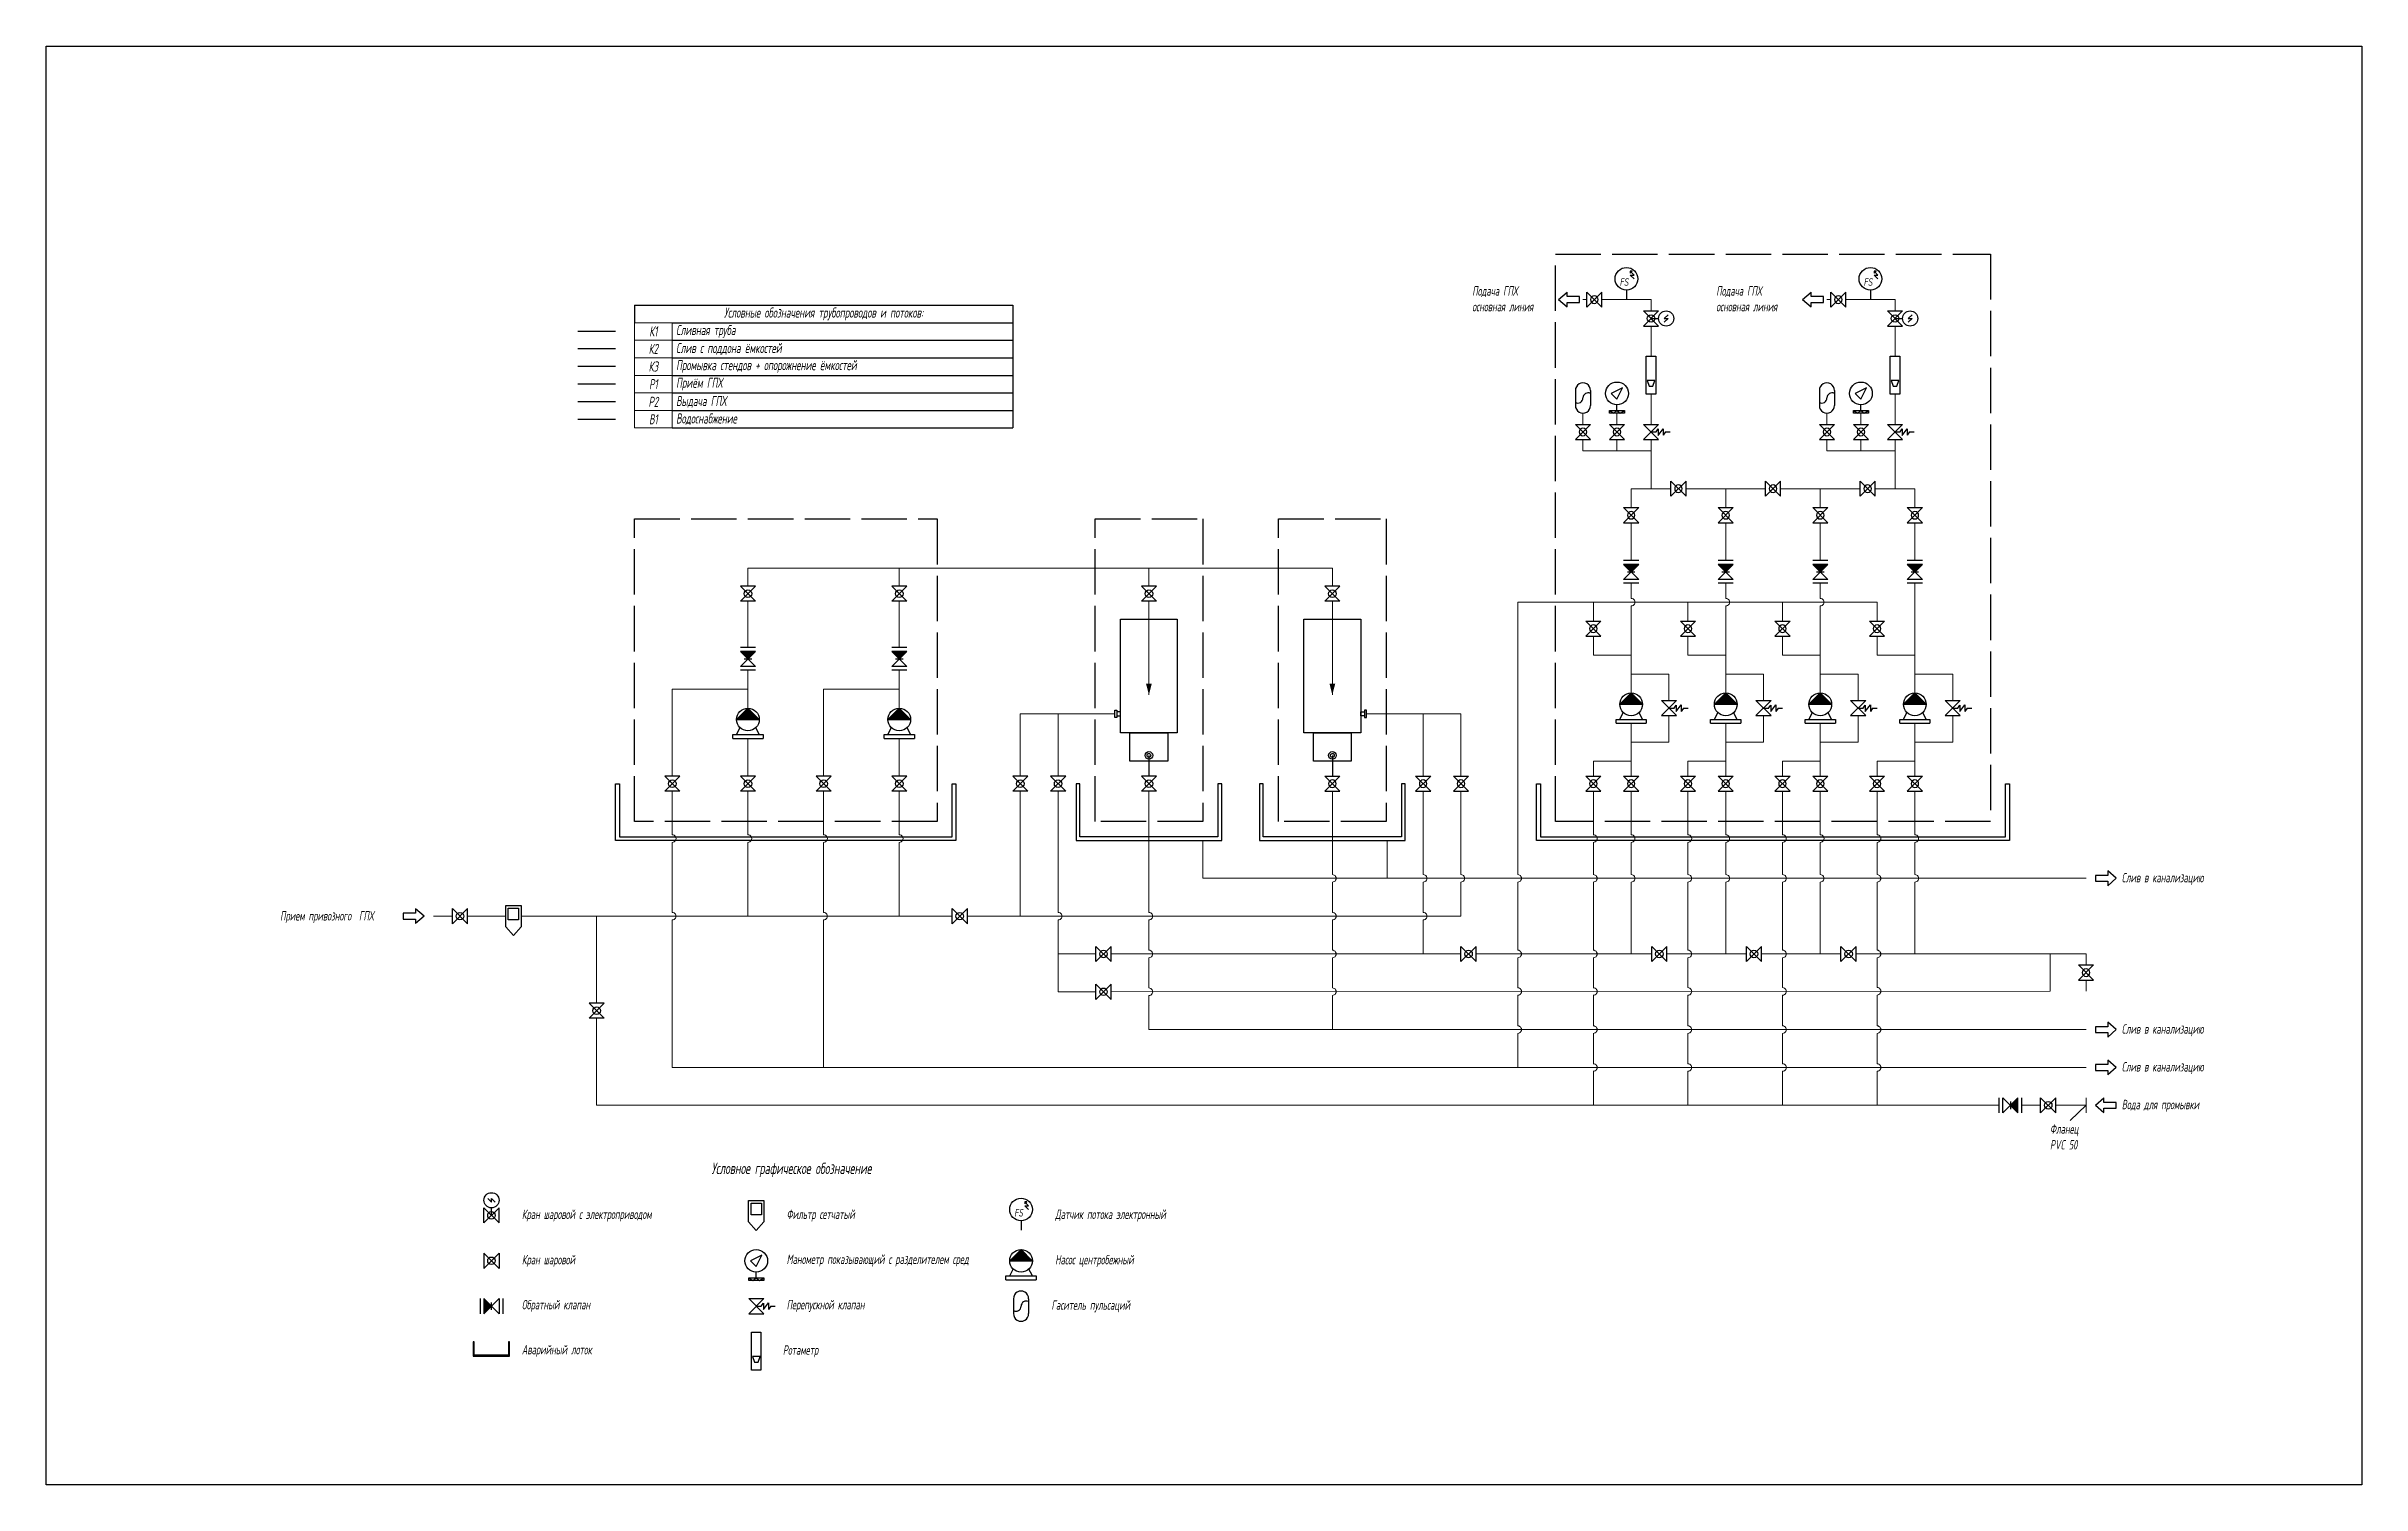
# Model space of a CAD drawing. Header units: inches. Extents: x -98789 to 102479, y -41186 to 39392.
# Drawn here: x -11985 to 49228, y -41186 to -3160 of the extents above; entities that cross this region are included whole.
import ezdxf

# ---------------------------------------------------------------- set-up
doc = ezdxf.new("R2010")
doc.units = ezdxf.units.IN
doc.header["$MEASUREMENT"] = 0
doc.linetypes.add('ACAD_ISO02W100', pattern=[15, 12, -3])
doc.layers.add('1', color=7, linetype='Continuous')
doc.layers.add('система', color=1, linetype='Continuous')
for name, color, linetype, lineweight, true_color in [('В1+', 7, 'Continuous', 0, 0x0080ff), ('К1+', 7, 'Continuous', 0, 0xc85014), ('К2+', 7, 'Continuous', 0, 0xf0503c), ('К3+', 7, 'Continuous', 0, 0x823c3c), ('Р1+', 7, 'Continuous', 0, 0xff0080), ('Р2+', 7, 'Continuous', 0, 0xff80ff)]:
    doc.layers.add(name, color=color, linetype=linetype, lineweight=lineweight, true_color=true_color)
doc.layers.add('Надписи', color=7, linetype='Continuous', true_color=0x93278f)
doc.styles.add('Eskd знаки', font='eskd.shx', dxfattribs={"width": 0.8, "oblique": 10})

msp = doc.modelspace()

# ---------------------------------------------------------------- texts
at = {"layer": '1', "char_height": 250, "attachment_point": 1, "style": 'Eskd знаки'}
for s, width, heights, insert in [(' {\\H1.2x;Условное графическое обозначение}', 7988.49, [333], (5498, -32673)), ('Кран шаровой с электроприводом', 5424.02, [0], (588, -33912)), ('Фильтр сетчатый', 5424.02, [0], (7588, -33912)), ('Датчик потока электронный', 5424.02, [0], (14688, -33912)), ('Кран шаровой', 5424.02, [0], (588, -35112)), ('Манометр показывающий с разделителем сред', 5424.02, [0], (7588, -35101)), ('Насос центробежный', 5424.02, [0], (14688, -35112)), ('Обратный клапан', 5424.02, [0], (588, -36301)), ('Перепускной клапан', 5424.02, [0], (7588, -36301)), ('Гаситель пульсаций', 5424.02, [0], (14588, -36312)), ('Аварийный лоток', 5424.02, [0], (588, -37491)), ('Ротаметр', 5424.02, [0], (7488, -37501))]:
    msp.add_mtext_dynamic_manual_height_columns(s, width=width, gutter_width=11.2, heights=heights, dxfattribs=dict(at, insert=insert))
at = {"layer": 'Надписи', "ltscale": 15, "char_height": 250, "attachment_point": 1, "style": 'Eskd знаки'}
for s, width, heights, insert in [('Подача ГПХ\\Pосновная линия', 2794.12, [1017], (25714, -9501)), ('Подача ГПХ\\Pосновная линия', 2794.12, [1017], (32164, -9501)), ('Слив в канализацию', 4252.81, [535], (42885, -25013)), ('\\pi52.66273;Прием привозного  ГПХ', 3249.41, [744], (-5856, -26022)), ('Слив в канализацию', 3722.83, [535], (42885, -29013)), ('Слив в канализацию', 3783.57, [535], (42885, -30013)), ('Вода для промывки', 2897.84, [2.5], (42885, -31011)), ('Фланец PVC 50', 1039.53, [0], (40988, -31658))]:
    msp.add_mtext_dynamic_manual_height_columns(s, width=width, gutter_width=615, heights=heights, dxfattribs=dict(at, insert=insert))

# ---------------------------------------------------------------- blocks, each defined once
blk = doc.blocks.new('Насос')
h = blk.add_hatch(color=256)
h.dxf.hatch_style = 1
h.paths.add_polyline_path([(299, 0), (0, 300), (-299, 0)])
for p, q in [((-300, 0), (300, 0)), ((-400, -500), (-400, -400)), ((-400, -400), (400, -400)), ((-400, -500), (400, -500)), ((-300, -400), (-208, -216)), ((300, -400), (208, -216)), ((400, -400), (400, -500))]:
    blk.add_line(p, q)
at = {"ltscale": 10}
for q in [(-299, 0), (299, 0)]:
    blk.add_line((0, 300), q, dxfattribs=at)
blk.add_circle((0, 0), 300)
blk = doc.blocks.new('Ёмкость №2')
for points in [[(-750, 1500), (750, 1500), (750, -1500), (-750, -1500)], [(750, -950), (850, -950), (850, -1050), (750, -1050)], [(900, -900), (850, -900), (850, -1100), (900, -1100)], [(-500, -1500), (500, -1500), (500, -2250), (-500, -2250)]]:
    blk.add_lwpolyline(points, close=True)
for radius in [100, 50]:
    blk.add_circle((0, -2100), radius)
blk = doc.blocks.new('*T6')
at = {"color": 0, "linetype": 'ByBlock', "lineweight": -2, "transparency": 16777216}
for p, q in [((0, 0), (10000, 0)), ((0, 0), (0, -467)), ((10000, 0), (10000, -3244)), ((1000, -467), (10000, -467)), ((1000, -922), (10000, -922)), ((1000, -1389), (10000, -1389)), ((1000, -1856), (10000, -1856)), ((1000, -2322), (10000, -2322)), ((1000, -2789), (10000, -2789)), ((1000, -3244), (10000, -3244))]:
    blk.add_line(p, q, dxfattribs=at)
at = {"color": 7, "linetype": 'ByBlock', "lineweight": 15, "transparency": 16777216}
for p, q in [((0, -467), (1000, -467)), ((0, -467), (0, -3244)), ((1000, -467), (1000, -3244)), ((0, -922), (1000, -922)), ((0, -1389), (1000, -1389)), ((0, -1856), (1000, -1856)), ((0, -2322), (1000, -2322)), ((0, -2789), (1000, -2789)), ((0, -3244), (1000, -3244))]:
    blk.add_line(p, q, dxfattribs=at)
at = {"color": 0, "transparency": 16777216, "style": 'Eskd знаки'}
for s, insert, char_height, width, attachment_point in [('К1', (500, -694), 266.7, 910, 5), ('Сливная труба', (1100, -694), 266.67, 8800.02, 4), ('Условные обозначения трубопроводов и потоков:', (5000, -233), 266.67, 9997.82, 5), ('К2', (500, -1156), 266.7, 910, 5), ('Слив с поддона ёмкостей', (1100, -1156), 266.67, 8800.02, 4), ('К3', (500, -1622), 266.7, 910, 5), ('Промывка стендов + опорожнение ёмкостей', (1100, -1622), 266.67, 8800.02, 4), ('Р2', (500, -2556), 266.7, 910, 5), ('Р1', (500, -2089), 266.7, 910, 5), ('Выдача ГПХ', (1100, -2556), 266.7, 8800.02, 4), ('Приём ГПХ', (1100, -2089), 266.7, 8800.02, 4), ('В1', (500, -3017), 266.7, 910, 5), ('Водоснабжение', (1100, -3017), 266.67, 8800.02, 4)]:
    blk.add_mtext(s, dxfattribs=dict(at, insert=insert, char_height=char_height, width=width, attachment_point=attachment_point))
blk = doc.blocks.new('Кран шаровой')
for p, q in [((-200, 200), (-200, -200)), ((200, -200), (-200, 200)), ((200, 200), (-200, -200)), ((200, 200), (200, -200))]:
    blk.add_line(p, q)
blk.add_circle((0, 0), 100)
blk = doc.blocks.new('Обратный клапан')
h = blk.add_hatch(color=256)
h.dxf.hatch_style = 1
h.paths.add_polyline_path([(-200, 200), (-200, -200), (0, 0)])
for p, q in [((-300, 200), (-300, -200)), ((-200, 200), (-200, -200)), ((-200, -200), (200, 200)), ((-200, 200), (200, -200)), ((0, -100), (0, 100)), ((200, 200), (200, -200)), ((300, 200), (300, -200))]:
    blk.add_line(p, q)
blk = doc.blocks.new('Емкость №1')
for points in [[(-750, 1500), (750, 1500), (750, -1500), (-750, -1500)], [(-900, -900), (-850, -900), (-850, -1100), (-900, -1100)], [(-750, -950), (-850, -950), (-850, -1050), (-750, -1050)], [(-500, -1500), (500, -1500), (500, -2250), (-500, -2250)]]:
    blk.add_lwpolyline(points, close=True)
for radius in [100, 50]:
    blk.add_circle((0, -2100), radius)
blk = doc.blocks.new('Фильтр сетчатый')
for q in [(0, -285), (405, -285)]:
    blk.add_line((202, -509), q)
blk.add_lwpolyline([(0, -285), (0, 285), (405, 285), (405, -285)])
blk.add_lwpolyline([(64, 210), (340, 210), (340, -95), (64, -95)], close=True)
blk = doc.blocks.new('Гаситель пульсаций')
at = {"layer": 'система', "color": 0}
for p, q in [((-200, 596), (-200, 204)), ((200, 596), (200, 204))]:
    blk.add_line(p, q, dxfattribs=at)
for centre, radius, start, end in [((0, 600), 200, 358.8621, 181.1379), ((-135, 400), 135, 241.03063, 0.00395), ((0, 200), 200, 178.8621, 1.1379), ((138, 397), 138, 63.46804, 178.56441)]:
    blk.add_arc(centre, radius, start, end, dxfattribs=at)
blk = doc.blocks.new('Манометр с разделителем сред')
for p, q in [((150, 670), (-150, 520)), ((0, 370), (150, 670)), ((0, 370), (150, 670)), ((-150, 520), (0, 370))]:
    blk.add_line(p, q)
blk.add_lwpolyline([(-200, 70), (200, 70), (200, 0), (-200, 0)], close=True)
for points in [[(-200, 70), (-87, 0), (0, 70), (87, 0), (200, 70)], [(0, 70), (0, 220)]]:
    blk.add_lwpolyline(points)
blk.add_circle((0, 520), 300)
blk = doc.blocks.new('Кран шаровой с электроприводом')
for p, q in [((-200, -200), (-200, 200)), ((-200, 200), (200, -200)), ((-200, -200), (200, 200)), ((-100, 450), (0, 350)), ((0, 350), (0, 450)), ((0, 450), (100, 350)), ((0, 0), (0, 200)), ((200, -200), (200, 200))]:
    blk.add_line(p, q)
for centre, radius in [((0, 400), 200), ((0, 0), 100)]:
    blk.add_circle(centre, radius)
blk = doc.blocks.new('Перепускной клапан')
at = {"layer": 'система', "color": 7}
for p, q in [((-200, 200), (200, 200)), ((-200, 200), (200, -200)), ((200, 200), (-200, -200)), ((134, 0), (189, 80)), ((189, -90), (324, 86)), ((189, 80), (189, -90)), ((324, 86), (324, -87)), ((-200, -200), (200, -200)), ((0, 0), (134, 0)), ((383, 0), (324, -87)), ((383, 0), (503, 0))]:
    blk.add_line(p, q, dxfattribs=at)
blk = doc.blocks.new('Ротаметр')
for points in [[(-125, 1000), (125, 1000), (125, 0), (-125, 0)], [(100, 358), (-100, 358), (-50, 208), (50, 208)]]:
    blk.add_lwpolyline(points, close=True)
blk = doc.blocks.new('Датчик потока')
for p, q in [((200, 650), (100, 750)), ((200, 550), (100, 650)), ((100, 650), (200, 650)), ((0, 250), (0, 0))]:
    blk.add_line(p, q)
blk.add_circle((0, 550), 300)
at = {"layer": '1'}
for p, q in [((100, 750), (150, 750)), ((150, 750), (100, 750)), ((100, 750), (100, 700)), ((100, 700), (150, 750))]:
    blk.add_line(p, q, dxfattribs=at)
at = {"layer": '1', "insert": (-180, 564), "char_height": 200, "attachment_point": 1, "style": 'Eskd знаки'}
blk.add_mtext_dynamic_manual_height_columns('FS', width=522.43, gutter_width=22.5, heights=[0], dxfattribs=at)

# ---------------------------------------------------------------- hatches: boundary and pattern name
h = msp.add_hatch(color=256)
h.dxf.hatch_style = 1
h.paths.add_polyline_path([(14083, -35267), (13784, -34967), (13485, -35267)])
h = msp.add_hatch(color=256)
h.dxf.hatch_style = 1
h.paths.add_polyline_path([(-416, -36267), (-416, -36667), (-216, -36467)])

# ---------------------------------------------------------------- linework, layer by layer
for p, q in [((27998, -9856), (28222, -9660)), ((28222, -9778), (28222, -9660)), ((28546, -9778), (28222, -9778)), ((28546, -9933), (28546, -9778)), ((34448, -9856), (34672, -9660)), ((34672, -9778), (34672, -9660)), ((34996, -9778), (34672, -9778)), ((34996, -9933), (34996, -9778)), ((27998, -9856), (28222, -10051)), ((28222, -10051), (28222, -9933)), ((28222, -9933), (28546, -9933)), ((34448, -9856), (34672, -10051)), ((34672, -10051), (34672, -9933)), ((34672, -9933), (34996, -9933)), ((42515, -25078), (42190, -25078)), ((42190, -25078), (42190, -25233)), ((42515, -24960), (42515, -25078)), ((42739, -25156), (42515, -24960)), ((42190, -25233), (42515, -25233)), ((42739, -25156), (42515, -25351)), ((42515, -25233), (42515, -25351)), ((-2222, -26078), (-2546, -26078)), ((-2546, -26078), (-2546, -26233)), ((-2546, -26233), (-2222, -26233)), ((-2222, -25960), (-2222, -26078)), ((-1998, -26156), (-2222, -25960)), ((-1998, -26156), (-2222, -26351)), ((-2222, -26233), (-2222, -26351)), ((42515, -29078), (42190, -29078)), ((42190, -29078), (42190, -29233)), ((42190, -29233), (42515, -29233)), ((42515, -28960), (42515, -29078)), ((42739, -29156), (42515, -28960)), ((42739, -29156), (42515, -29351)), ((42515, -29233), (42515, -29351)), ((42515, -29960), (42515, -30078)), ((42739, -30156), (42515, -29960)), ((42515, -30078), (42190, -30078)), ((42190, -30078), (42190, -30233)), ((42190, -30233), (42515, -30233)), ((42739, -30156), (42515, -30351)), ((42515, -30233), (42515, -30351)), ((41940, -31156), (41522, -31560)), ((42190, -31156), (42414, -30960)), ((42190, -31156), (42414, -31351)), ((42414, -31078), (42414, -30960)), ((42739, -31078), (42414, -31078)), ((42739, -31233), (42739, -31078)), ((42414, -31351), (42414, -31233)), ((42414, -31233), (42739, -31233)), ((-316, -33617), (-216, -33717)), ((-216, -33717), (-216, -33617)), ((-216, -33617), (-116, -33717)), ((-416, -34267), (-416, -33867)), ((-416, -33867), (-16, -34267)), ((-416, -34267), (-16, -33867)), ((-216, -34067), (-216, -33867)), ((-16, -34267), (-16, -33867)), ((-416, -35067), (-416, -35467)), ((-16, -35467), (-416, -35067)), ((-16, -35067), (-416, -35467)), ((-16, -35067), (-16, -35467)), ((13484, -35267), (14084, -35267)), ((13484, -35667), (13584, -35467)), ((14084, -35667), (13984, -35467)), ((13384, -35767), (13384, -35667)), ((13384, -35667), (14184, -35667)), ((13384, -35767), (14184, -35767)), ((14184, -35667), (14184, -35767)), ((-516, -36267), (-516, -36667)), ((-416, -36267), (-416, -36667)), ((-416, -36667), (-16, -36267)), ((-416, -36267), (-16, -36667)), ((-216, -36567), (-216, -36367)), ((-16, -36267), (-16, -36667)), ((84, -36267), (84, -36667))]:
    msp.add_line(p, q)
at = {"ltscale": 10}
for q in [(13485, -35267), (14083, -35267)]:
    msp.add_line((13784, -34967), q, dxfattribs=at)
at = {"color": 3}
msp.add_lwpolyline([(-11985, -3160), (49228, -3160), (49228, -41186), (-11985, -41186)], close=True, dxfattribs=at)
at = {"linetype": 'ACAD_ISO02W100', "ltscale": 100}
for points in [[(27915, -8656), (39415, -8656), (39415, -23656), (27915, -23656)], [(3565, -15656), (11565, -15656), (11565, -23656), (3565, -23656)], [(15740, -15656), (18590, -15656), (18590, -23656), (15740, -23656)], [(20590, -15656), (23440, -15656), (23440, -23656), (20590, -23656)]]:
    msp.add_lwpolyline(points, close=True, dxfattribs=at)
for points in [[(17165, -20006, 154, 0, 0), (17165, -20306, 0, 0, 0)], [(22015, -20006, 154, 0, 0), (22015, -20306, 0, 0, 0)]]:
    msp.add_lwpolyline(points, format="xyseb")
for points in [[(17165, -21906), (17165, -22456)], [(22015, -21906), (22015, -22456)]]:
    msp.add_lwpolyline(points)
for points in [[(3165, -22656), (3165, -24056), (11965, -24056), (11965, -22656), (12065, -22656), (12065, -24156), (3065, -24156), (3065, -22656)], [(18990, -22656), (18990, -24056), (15340, -24056), (15340, -22656), (15240, -22656), (15240, -24156), (19090, -24156), (19090, -22656)], [(23840, -22656), (23840, -24056), (20190, -24056), (20190, -22656), (20090, -22656), (20090, -24156), (23940, -24156), (23940, -22656)], [(27515, -22656), (27515, -24056), (39815, -24056), (39815, -22656), (39915, -22656), (39915, -24156), (27415, -24156), (27415, -22656)], [(236, -37412), (236, -37762), (-677, -37762), (-677, -37412), (-702, -37412), (-702, -37787), (261, -37787), (261, -37412)]]:
    msp.add_lwpolyline(points, close=True)
for centre, radius in [((-216, -33667), 200), ((-216, -34067), 100), ((-216, -35267), 100), ((13784, -35267), 300)]:
    msp.add_circle(centre, radius)
at = {"layer": 'В1+', "lineweight": 30}
msp.add_lwpolyline([(3065, -13023), (2065, -13023)], dxfattribs=at)
at = {"layer": 'В1+'}
for points in [[(29915, -22056), (28915, -22056), (28915, -22456)], [(32415, -22056), (31415, -22056), (31415, -22456)], [(34915, -22056), (33915, -22056), (33915, -22456)], [(37415, -22056), (36415, -22056), (36415, -22456)], [(28915, -22856), (28915, -24006)], [(31415, -22856), (31415, -24006)], [(33915, -22856), (33915, -24006)], [(36415, -22856), (36415, -24006)], [(28915, -24206), (28915, -25056)], [(31415, -24206), (31415, -25056)], [(33915, -24206), (33915, -25056)], [(36415, -24206), (36415, -25056)], [(28915, -25256), (28915, -27056)], [(31415, -25256), (31415, -27056)], [(33915, -25256), (33915, -27056)], [(36415, -25256), (36415, -27056)], [(2565, -28456), (2565, -26156)], [(28915, -27256), (28915, -28047)], [(31415, -27256), (31415, -28045)], [(33915, -27256), (33915, -28044)], [(36415, -27256), (36415, -28042)], [(28915, -28247), (28915, -29056)], [(31415, -28245), (31415, -29056)], [(33915, -28244), (33915, -29056)], [(36415, -28242), (36415, -29056)], [(2565, -28856), (2565, -31156), (39640, -31156)], [(28915, -29256), (28915, -30056)], [(31415, -29256), (31415, -30056)], [(33915, -29256), (33915, -30056)], [(36415, -29256), (36415, -30056)], [(28915, -30256), (28915, -31156)], [(31415, -30256), (31415, -31156)], [(33915, -30256), (33915, -31156)], [(36415, -30256), (36415, -31156)], [(40240, -31156), (40740, -31156)], [(41140, -31156), (41940, -31156)], [(41940, -30956), (41940, -31356)]]:
    msp.add_lwpolyline(points, dxfattribs=at)
for centre in [(28915, -24106), (31415, -24106), (33915, -24106), (36415, -24106), (28915, -25156), (31415, -25156), (33915, -25156), (36415, -25156), (28915, -27156), (31415, -27156), (33915, -27156), (36415, -27156), (28915, -28147), (31415, -28145), (33915, -28144), (36415, -28142), (28915, -29156), (31415, -29156), (33915, -29156), (36415, -29156), (28915, -30156), (31415, -30156), (33915, -30156), (36415, -30156)]:
    msp.add_arc(centre, 100, 269.7459, 90.2541, dxfattribs=at)
at = {"layer": 'К1+', "lineweight": 30}
msp.add_lwpolyline([(3065, -10701), (2065, -10701)], dxfattribs=at)
at = {"layer": 'К1+'}
for points in [[(36415, -18356), (36415, -17856), (26915, -17856), (26915, -25056)], [(28915, -18356), (28915, -17856)], [(31415, -18356), (31415, -17856)], [(33915, -18356), (33915, -17856)], [(29915, -19256), (28915, -19256), (28915, -18756)], [(32415, -19256), (31415, -19256), (31415, -18756)], [(34915, -19256), (33915, -19256), (33915, -18756)], [(37415, -19256), (36415, -19256), (36415, -18756)], [(6565, -20156), (4565, -20156), (4565, -22456)], [(10565, -20156), (8565, -20156), (8565, -22456)], [(4565, -24006), (4565, -22856)], [(8565, -24006), (8565, -22856)], [(4565, -26056), (4565, -24206)], [(8565, -26056), (8565, -24206)], [(26915, -25256), (26915, -27056)], [(41940, -30156), (4565, -30156), (4565, -26256)], [(8565, -30156), (8565, -26256)], [(26915, -27256), (26915, -28048)], [(26915, -28248), (26915, -29056)], [(26915, -29256), (26915, -30156)]]:
    msp.add_lwpolyline(points, dxfattribs=at)
for centre in [(4565, -24106), (8565, -24106), (26915, -25156), (4565, -26156), (8565, -26156), (26915, -27156), (26915, -28148), (26915, -29156)]:
    msp.add_arc(centre, 100, 269.7459, 90.2541, dxfattribs=at)
at = {"layer": 'К2+', "lineweight": 30}
msp.add_lwpolyline([(3065, -11156), (2065, -11156)], dxfattribs=at)
at = {"layer": 'К2+'}
for points in [[(18590, -24156), (18590, -25156), (41940, -25156)], [(23465, -24156), (23465, -25156)]]:
    msp.add_lwpolyline(points, dxfattribs=at)
at = {"layer": 'К3+', "lineweight": 30}
msp.add_lwpolyline([(3065, -11623), (2065, -11623)], dxfattribs=at)
at = {"layer": 'К3+'}
for points in [[(17165, -26056), (17165, -22856)], [(22015, -22856), (22015, -25056)], [(22015, -25256), (22015, -26056)], [(17165, -27056), (17165, -26256)], [(22015, -26256), (22015, -27056)], [(17165, -28055), (17165, -27256)], [(22015, -27256), (22015, -28052)], [(41940, -29156), (17165, -29156), (17165, -28255)], [(22015, -28252), (22015, -29156)]]:
    msp.add_lwpolyline(points, dxfattribs=at)
for centre in [(22015, -25156), (17165, -26156), (22015, -26156), (17165, -27156), (22015, -27156), (17165, -28155), (22015, -28152)]:
    msp.add_arc(centre, 100, 269.7459, 90.2541, dxfattribs=at)
at = {"layer": 'Р1+', "lineweight": 30}
msp.add_lwpolyline([(3065, -12090), (2065, -12090)], dxfattribs=at)
at = {"layer": 'Р1+'}
for points in [[(6565, -17431), (6565, -16956), (22015, -16956), (22015, -17431)], [(10565, -17431), (10565, -16956)], [(17165, -17431), (17165, -16956)], [(6565, -19056), (6565, -17831)], [(10565, -19056), (10565, -17831)], [(17165, -17831), (17165, -20306)], [(22015, -17831), (22015, -20306)], [(6565, -19656), (6565, -20656)], [(10565, -19656), (10565, -20656)], [(6565, -21456), (6565, -22456)], [(10565, -21456), (10565, -22456)], [(6565, -22856), (6565, -24006)], [(10565, -22856), (10565, -24006)], [(6565, -24206), (6565, -26156)], [(10565, -24206), (10565, -26156)], [(-1748, -26156), (-1248, -26156)], [(161, -26156), (-848, -26156)], [(11965, -26156), (565, -26156)]]:
    msp.add_lwpolyline(points, dxfattribs=at)
for centre in [(6565, -24106), (10565, -24106)]:
    msp.add_arc(centre, 100, 269.7459, 90.2541, dxfattribs=at)
at = {"layer": 'Р2+'}
for points in [[(28640, -9856), (28740, -9856)], [(30440, -10156), (30440, -9856), (29140, -9856)], [(35090, -9856), (35190, -9856)], [(36890, -10156), (36890, -9856), (35590, -9856)], [(30440, -11356), (30440, -10556)], [(36890, -11356), (36890, -10556)], [(30440, -13156), (30440, -12356)], [(36890, -13156), (36890, -12356)], [(28640, -13156), (28640, -12856)], [(29540, -13156), (29540, -12856)], [(35090, -13156), (35090, -12856)], [(35990, -13156), (35990, -12856)], [(30440, -13856), (28640, -13856), (28640, -13556)], [(29540, -13856), (29540, -13556)], [(30440, -14856), (30440, -13556)], [(36890, -13856), (35090, -13856), (35090, -13556)], [(35990, -13856), (35990, -13556)], [(36890, -14856), (36890, -13556)], [(29915, -14856), (29915, -15356)], [(30965, -14856), (29915, -14856)], [(33465, -14856), (31365, -14856)], [(32415, -14856), (32415, -15356)], [(35965, -14856), (33865, -14856)], [(34915, -14856), (34915, -15356)], [(37415, -14856), (36365, -14856)], [(37415, -14856), (37415, -15356)], [(29915, -15756), (29915, -16756)], [(32415, -15756), (32415, -16756)], [(34915, -15756), (34915, -16756)], [(37415, -15756), (37415, -16756)], [(29915, -17356), (29915, -17756)], [(32415, -17356), (32415, -17756)], [(34915, -17356), (34915, -17756)], [(37415, -17356), (37415, -20256)], [(29915, -17956), (29915, -20256)], [(32415, -17956), (32415, -20256)], [(34915, -17956), (34915, -20256)], [(29915, -19756), (30915, -19756), (30915, -20455)], [(32415, -19756), (33415, -19756), (33415, -20455)], [(34915, -19756), (35915, -19756), (35915, -20455)], [(37415, -19756), (38415, -19756), (38415, -20455)], [(16265, -20806), (13765, -20806), (13765, -22456)], [(14765, -20806), (14765, -22456)], [(22915, -20806), (25415, -20806), (25415, -22456)], [(24415, -20806), (24415, -22456)], [(30915, -20855), (30915, -21556), (29915, -21556)], [(29915, -21056), (29915, -22456)], [(33415, -20855), (33415, -21556), (32415, -21556)], [(32415, -21056), (32415, -22456)], [(35915, -20855), (35915, -21556), (34915, -21556)], [(34915, -21056), (34915, -22456)], [(38415, -20855), (38415, -21556), (37415, -21556)], [(37415, -21056), (37415, -22456)], [(13765, -22856), (13765, -26156)], [(14765, -26056), (14765, -22856)], [(24415, -22856), (24415, -25056)], [(25415, -25056), (25415, -22856)], [(29915, -22856), (29915, -24006)], [(32415, -22856), (32415, -24006)], [(34915, -22856), (34915, -24006)], [(37415, -22856), (37415, -24006)], [(29915, -24206), (29915, -25056)], [(32415, -24206), (32415, -25056)], [(34915, -24206), (34915, -25056)], [(37415, -24206), (37415, -25056)], [(12365, -26156), (25415, -26156), (25415, -25256)], [(24415, -25256), (24415, -26056)], [(29915, -25256), (29915, -27156)], [(32415, -25256), (32415, -27156)], [(34915, -25256), (34915, -27156)], [(37415, -25256), (37415, -27156)], [(15765, -28156), (14765, -28156), (14765, -26256)], [(24415, -26256), (24415, -27156)], [(15765, -27156), (14765, -27156)], [(40989, -27156), (40989, -28139), (16165, -28156)], [(25415, -27156), (16165, -27156)], [(25815, -27156), (30462, -27156)], [(30862, -27156), (32962, -27156)], [(33362, -27156), (35462, -27156)], [(35862, -27156), (41940, -27156), (41940, -27447)], [(41940, -28139), (41940, -27847)]]:
    msp.add_lwpolyline(points, dxfattribs=at)
at = {"layer": 'Р2+', "lineweight": 30}
msp.add_lwpolyline([(3065, -12556), (2065, -12556)], dxfattribs=at)
at = {"layer": 'Р2+'}
for centre in [(29915, -17856), (32415, -17856), (34915, -17856), (29915, -24106), (32415, -24106), (34915, -24106), (37415, -24106), (24415, -25156), (25415, -25156), (29915, -25156), (32415, -25156), (34915, -25156), (37415, -25156), (14765, -26156), (24415, -26156)]:
    msp.add_arc(centre, 100, 269.7459, 90.2541, dxfattribs=at)
at = {"layer": 'система', "color": 7}
for p, q in [((30715, -20455), (31115, -20455)), ((30715, -20455), (31115, -20855)), ((31115, -20455), (30715, -20855)), ((30915, -20656), (31050, -20656)), ((31049, -20656), (31104, -20575)), ((31104, -20746), (31239, -20570)), ((31104, -20575), (31104, -20746)), ((31239, -20570), (31239, -20743)), ((31298, -20656), (31239, -20743)), ((31298, -20656), (31418, -20656)), ((33215, -20455), (33615, -20455)), ((33215, -20455), (33615, -20855)), ((33615, -20455), (33215, -20855)), ((33415, -20656), (33550, -20656)), ((33549, -20656), (33604, -20575)), ((33604, -20746), (33739, -20570)), ((33604, -20575), (33604, -20746)), ((33739, -20570), (33739, -20743)), ((33798, -20656), (33739, -20743)), ((33798, -20656), (33918, -20656)), ((35715, -20455), (36115, -20455)), ((35715, -20455), (36115, -20855)), ((36115, -20455), (35715, -20855)), ((35915, -20656), (36050, -20656)), ((36049, -20656), (36104, -20575)), ((36104, -20746), (36239, -20570)), ((36104, -20575), (36104, -20746)), ((36239, -20570), (36239, -20743)), ((36298, -20656), (36239, -20743)), ((36298, -20656), (36418, -20656)), ((38215, -20455), (38615, -20455)), ((38215, -20455), (38615, -20855)), ((38615, -20455), (38215, -20855)), ((38415, -20656), (38550, -20656)), ((38549, -20656), (38604, -20575)), ((38604, -20746), (38739, -20570)), ((38604, -20575), (38604, -20746)), ((38739, -20570), (38739, -20743)), ((38798, -20656), (38739, -20743)), ((38798, -20656), (38918, -20656)), ((30715, -20855), (31115, -20855)), ((33215, -20855), (33615, -20855)), ((35715, -20855), (36115, -20855)), ((38215, -20855), (38615, -20855))]:
    msp.add_line(p, q, dxfattribs=at)

# ---------------------------------------------------------------- block references
for name, p in [('Датчик потока', (29790, -9856)), ('Датчик потока', (36240, -9856)), ('*T6', (3565, -10003)), ('Ротаметр', (30440, -12356)), ('Ротаметр', (36890, -12356)), ('Гаситель пульсаций', (28640, -12856)), ('Манометр с разделителем сред', (29540, -12856)), ('Гаситель пульсаций', (35090, -12856)), ('Манометр с разделителем сред', (35990, -12856)), ('Перепускной клапан', (30440, -13356)), ('Перепускной клапан', (36890, -13356)), ('Емкость №1', (17165, -19806)), ('Ёмкость №2', (22015, -19806)), ('Насос', (6565, -20956)), ('Насос', (10565, -20956)), ('Насос', (29915, -20556)), ('Насос', (32415, -20556)), ('Насос', (34915, -20556)), ('Насос', (37415, -20556)), ('Фильтр сетчатый', (161, -26156)), ('Датчик потока', (13784, -34461)), ('Фильтр сетчатый', (6582, -33955)), ('Манометр с разделителем сред', (6784, -35787)), ('Гаситель пульсаций', (13784, -36867)), ('Перепускной клапан', (6784, -36467)), ('Ротаметр', (6784, -38157))]:
    msp.add_blockref(name, p)
at = {"xscale": -1}
for p, rotation in [((28940, -9856), 180), ((35390, -9856), 180), ((28640, -13356), 90.00000000000024), ((29540, -13356), 90.00000000000024), ((35090, -13356), 90.00000000000024), ((35990, -13356), 90.00000000000024), ((31165, -14856), 180), ((33665, -14856), 180), ((36165, -14856), 180), ((29915, -15556), 90.00000000000024), ((32415, -15556), 90.00000000000024), ((34915, -15556), 90.00000000000024), ((37415, -15556), 90.00000000000024), ((28915, -18556), 90.00000000000024), ((31415, -18556), 90.00000000000024), ((33915, -18556), 90.00000000000024), ((36415, -18556), 90.00000000000024), ((22015, -22656), 90.00000000000024), ((24415, -22656), 90.00000000000024), ((25415, -22656), 90.00000000000024), ((28915, -22656), 90.00000000000024), ((29915, -22656), 90.00000000000024), ((31415, -22656), 90.00000000000024), ((32415, -22656), 90.00000000000024), ((33915, -22656), 90.00000000000024), ((34915, -22656), 90.00000000000024), ((36415, -22656), 90.00000000000024), ((37415, -22656), 90.00000000000024), ((41940, -27647), 90.00000000000024)]:
    msp.add_blockref('Кран шаровой', p, dxfattribs=dict(at, rotation=rotation))
for name, p, rotation in [('Кран шаровой с электроприводом', (30440, -10356), 270), ('Кран шаровой с электроприводом', (36890, -10356), 270), ('Обратный клапан', (29915, -17056), 270.0000000000001), ('Обратный клапан', (32415, -17056), 270.0000000000001), ('Обратный клапан', (34915, -17056), 270.0000000000001), ('Обратный клапан', (37415, -17056), 270.0000000000001), ('Кран шаровой', (6565, -17631), 269.9999999999997), ('Кран шаровой', (10565, -17631), 269.9999999999997), ('Кран шаровой', (17165, -17631), 269.9999999999997), ('Кран шаровой', (22015, -17631), 269.9999999999997), ('Обратный клапан', (6565, -19356), 270.0000000000001), ('Обратный клапан', (10565, -19356), 270.0000000000001), ('Кран шаровой', (4565, -22656), 269.9999999999997), ('Кран шаровой', (6565, -22656), 269.9999999999997), ('Кран шаровой', (8565, -22656), 269.9999999999997), ('Кран шаровой', (10565, -22656), 269.9999999999997), ('Кран шаровой', (13765, -22656), 269.9999999999997), ('Кран шаровой', (14765, -22656), 269.9999999999997), ('Кран шаровой', (17165, -22656), 269.9999999999997), ('Кран шаровой', (-1048, -26156), 179.9999999999997), ('Кран шаровой', (12165, -26156), 179.9999999999997), ('Кран шаровой', (15965, -27156), 179.9999999999997), ('Кран шаровой', (25615, -27156), 179.9999999999997), ('Кран шаровой', (30662, -27156), 179.9999999999997), ('Кран шаровой', (33162, -27156), 179.9999999999997), ('Кран шаровой', (35662, -27156), 179.9999999999997), ('Кран шаровой', (15965, -28156), 179.9999999999997), ('Кран шаровой', (2565, -28656), 269.9999999999997), ('Обратный клапан', (39940, -31156), 180), ('Кран шаровой', (40940, -31156), 179.9999999999997)]:
    msp.add_blockref(name, p, dxfattribs=dict(rotation=rotation))

msp.set_redraw_order([(e.dxf.handle, doc.entitydb.next_handle()) for e in msp.query("TEXT MTEXT ATTDEF DIMENSION ARC_DIMENSION")])  # texts and dimensions are drawn at this point

doc.saveas('drawing.dxf')
